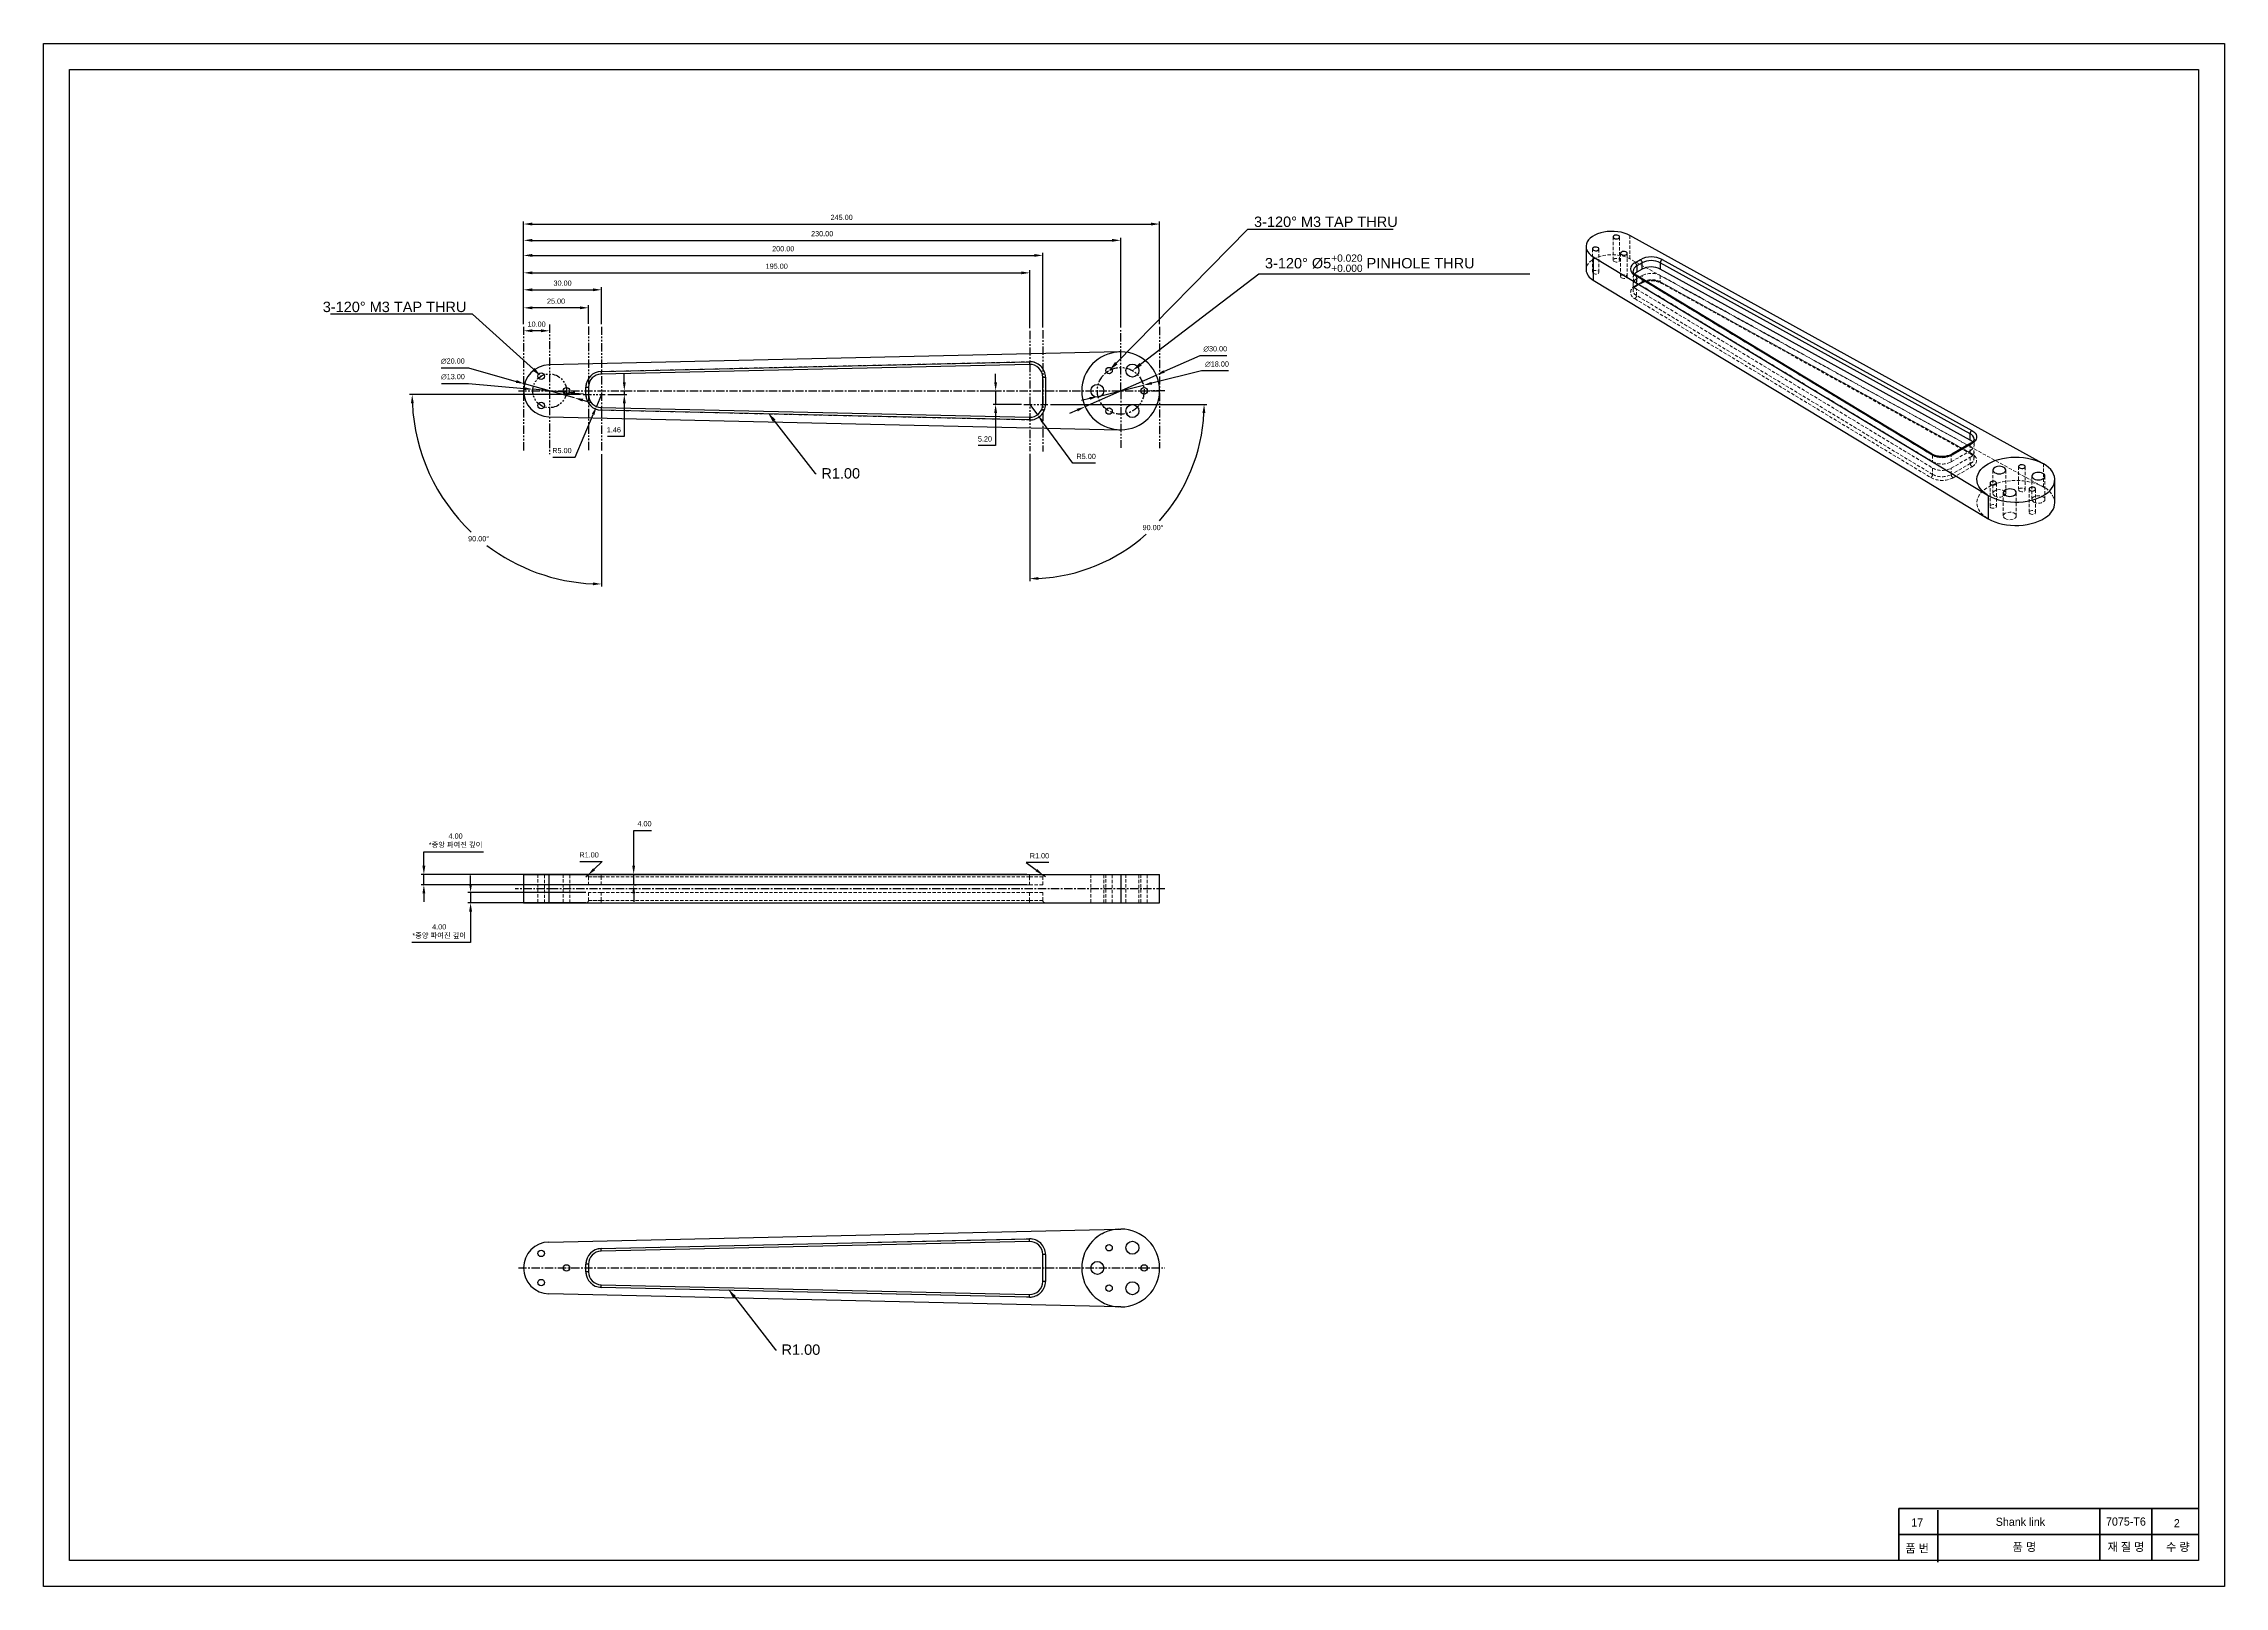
# Model space of a CAD drawing. Header units: millimetres. Extents: x 0 to 7560, y -1188 to 891.
# Drawn here: x 6720 to 7560, y -1188 to -594 of the extents above; entities that cross this region are included whole.
import ezdxf
from ezdxf import colors
from ezdxf.entities.mleader import LeaderData, LeaderLine
from ezdxf.math import Vec2, Vec3

# ---------------------------------------------------------------- set-up
doc = ezdxf.new("R2010")
doc.units = ezdxf.units.MM
doc.header["$PDSIZE"] = -1
for name, pattern in [('CENTER', [10.16, 6.35, -1.27, 1.27, -1.27]), ('HIDDEN', [1.905, 1.27, -0.635]), ('PHANTOM', [12.7, 6.35, -1.27, 1.27, -1.27, 1.27, -1.27])]:
    doc.linetypes.add(name, pattern=pattern)
doc.layers.get('0').update_dxf_attribs({"lineweight": 50})
for name, color, linetype, lineweight in [('보조선', 1, 'PHANTOM', 25), ('중심선', 1, 'CENTER', 25), ('중요 치수', 4, 'Continuous', 18), ('치수선', 6, 'Continuous', 18)]:
    doc.layers.add(name, color=color, linetype=linetype, lineweight=lineweight)
doc.styles.get("Standard").update_dxf_attribs({"font": 'arial.ttf', "height": 2})
doc.dimstyles.new('ISO-25', dxfattribs={"dimtxt": 2.5, "dimasz": 2.5, "dimexe": 1.25, "dimexo": 0.625, "dimtad": 1, "dimtxsty": 'Standard', "dimcen": 2.5, "dimadec": 0, "dimazin": 0, "dimtfac": 1, "dimtmove": 0, "dimatfit": 3, "dimfxl": 1, "dimarcsym": 0})

# ---------------------------------------------------------------- blocks, each defined once
blk = doc.blocks.new('*D561')
at = {"layer": 'Defpoints', "color": 0, "ltscale": 0.5, "transparency": 16777216}
for p in [(7150.03, -663.23), (6905.03, -702.75), (7150.03, -702.83)]:
    blk.add_point(p, dxfattribs=at)
at = {"layer": '치수선', "color": 0, "lineweight": -2, "ltscale": 0.5, "transparency": 16777216}
for p, q in [((6905.03, -701.75), (6905.03, -662.23)), ((6908.33, -663.23), (7146.73, -663.23)), ((7150.03, -701.83), (7150.03, -662.23))]:
    blk.add_line(p, q, dxfattribs=at)
at = {"layer": '치수선', "color": 0, "ltscale": 0.5, "transparency": 16777216}
for points in [[(6908.33, -662.68), (6908.33, -663.78), (6905.03, -663.23)], [(7146.73, -662.68), (7146.73, -663.78), (7150.03, -663.23)]]:
    blk.add_solid(points, dxfattribs=at)
at = {"layer": '치수선', "color": 0, "ltscale": 0.5, "transparency": 16777216, "insert": (7027.53, -660.68), "char_height": 2, "attachment_point": 5}
blk.add_mtext('245.00', dxfattribs=at)
blk = doc.blocks.new('*D562')
at = {"layer": 'Defpoints', "color": 0, "ltscale": 0.5, "transparency": 16777216}
for p in [(7135.03, -669.51), (6905.03, -702.75), (7135.03, -704.04)]:
    blk.add_point(p, dxfattribs=at)
at = {"layer": '치수선', "color": 0, "lineweight": -2, "ltscale": 0.5, "transparency": 16777216}
for p, q in [((6905.03, -701.75), (6905.03, -668.51)), ((6908.33, -669.51), (7131.73, -669.51)), ((7135.03, -703.04), (7135.03, -668.51))]:
    blk.add_line(p, q, dxfattribs=at)
at = {"layer": '치수선', "color": 0, "ltscale": 0.5, "transparency": 16777216}
for points in [[(6908.33, -668.96), (6908.33, -670.06), (6905.03, -669.51)], [(7131.73, -668.96), (7131.73, -670.06), (7135.03, -669.51)]]:
    blk.add_solid(points, dxfattribs=at)
at = {"layer": '치수선', "color": 0, "ltscale": 0.5, "transparency": 16777216, "insert": (7020.03, -666.96), "char_height": 2, "attachment_point": 5}
blk.add_mtext('230.00', dxfattribs=at)
blk = doc.blocks.new('*D563')
at = {"layer": 'Defpoints', "color": 0, "ltscale": 0.5, "transparency": 16777216}
for p in [(7105.03, -675.31), (6905.03, -702.75), (7105.03, -704.09)]:
    blk.add_point(p, dxfattribs=at)
at = {"layer": '치수선', "color": 0, "lineweight": -2, "ltscale": 0.5, "transparency": 16777216}
for p, q in [((6905.03, -701.75), (6905.03, -674.31)), ((6908.33, -675.31), (7101.73, -675.31)), ((7105.03, -703.09), (7105.03, -674.31))]:
    blk.add_line(p, q, dxfattribs=at)
at = {"layer": '치수선', "color": 0, "ltscale": 0.5, "transparency": 16777216}
for points in [[(6908.33, -674.76), (6908.33, -675.86), (6905.03, -675.31)], [(7101.73, -674.76), (7101.73, -675.86), (7105.03, -675.31)]]:
    blk.add_solid(points, dxfattribs=at)
at = {"layer": '치수선', "color": 0, "ltscale": 0.5, "transparency": 16777216, "insert": (7005.03, -672.76), "char_height": 2, "attachment_point": 5}
blk.add_mtext('200.00', dxfattribs=at)
blk = doc.blocks.new('*D564')
at = {"layer": 'Defpoints', "color": 0, "ltscale": 0.5, "transparency": 16777216}
for p in [(6905.03, -695.49), (6905.03, -702.75), (6930.03, -702.68)]:
    blk.add_point(p, dxfattribs=at)
at = {"layer": '치수선', "color": 0, "lineweight": -2, "ltscale": 0.5, "transparency": 16777216}
for p, q in [((6905.03, -701.75), (6905.03, -694.49)), ((6926.73, -695.49), (6908.33, -695.49)), ((6930.03, -701.68), (6930.03, -694.49))]:
    blk.add_line(p, q, dxfattribs=at)
at = {"layer": '치수선', "color": 0, "ltscale": 0.5, "transparency": 16777216}
for points in [[(6908.33, -694.94), (6908.33, -696.04), (6905.03, -695.49)], [(6926.73, -694.94), (6926.73, -696.04), (6930.03, -695.49)]]:
    blk.add_solid(points, dxfattribs=at)
at = {"layer": '치수선', "color": 0, "ltscale": 0.5, "transparency": 16777216, "insert": (6917.53, -692.94), "char_height": 2, "attachment_point": 5}
blk.add_mtext('25.00', dxfattribs=at)
blk = doc.blocks.new('*D565')
at = {"layer": 'Defpoints', "color": 0, "ltscale": 0.5, "transparency": 16777216}
for p in [(6905.03, -704.33), (6905.03, -704.33), (6915.03, -704.33)]:
    blk.add_point(p, dxfattribs=at)
at = {"layer": '치수선', "color": 0, "lineweight": -2, "ltscale": 0.5, "transparency": 16777216}
blk.add_line((6911.73, -704.33), (6908.33, -704.33), dxfattribs=at)
at = {"layer": '치수선', "color": 0, "ltscale": 0.5, "transparency": 16777216}
for points in [[(6908.33, -703.78), (6908.33, -704.88), (6905.03, -704.33)], [(6911.73, -703.78), (6911.73, -704.88), (6915.03, -704.33)]]:
    blk.add_solid(points, dxfattribs=at)
at = {"layer": '치수선', "color": 0, "ltscale": 0.5, "transparency": 16777216, "insert": (6910.03, -701.78), "char_height": 2, "attachment_point": 5}
blk.add_mtext('10.00', dxfattribs=at)
blk = doc.blocks.new('*D566')
at = {"layer": 'Defpoints', "color": 0, "ltscale": 0.5, "transparency": 16777216}
for p in [(6905.4, -724.74), (6924.65, -730.16)]:
    blk.add_point(p, dxfattribs=at)
at = {"layer": '치수선', "color": 0, "lineweight": -2, "ltscale": 0.5, "transparency": 16777216}
for p, q in [((6873.32, -718.64), (6883.76, -718.64)), ((6883.76, -718.64), (6902.22, -723.84)), ((6924.65, -730.16), (6905.4, -724.74)), ((6927.83, -731.06), (6931.01, -731.95))]:
    blk.add_line(p, q, dxfattribs=at)
at = {"layer": '치수선', "color": 0, "ltscale": 0.5, "transparency": 16777216}
for points in [[(6902.37, -723.31), (6902.08, -724.37), (6905.4, -724.74)], [(6927.98, -730.53), (6927.68, -731.59), (6924.65, -730.16)]]:
    blk.add_solid(points, dxfattribs=at)
at = {"layer": '치수선', "color": 0, "ltscale": 0.5, "transparency": 16777216, "insert": (6877.78, -716.04), "char_height": 2, "attachment_point": 5}
blk.add_mtext('∅20.00', dxfattribs=at)
blk = doc.blocks.new('*D567')
at = {"layer": 'Defpoints', "color": 0, "ltscale": 0.5, "transparency": 16777216}
for p in [(6908.56, -726.87), (6921.5, -728.03)]:
    blk.add_point(p, dxfattribs=at)
at = {"layer": '치수선', "color": 0, "lineweight": -2, "ltscale": 0.5, "transparency": 16777216}
for p, q in [((6873.36, -724.63), (6883.8, -724.63)), ((6883.8, -724.63), (6905.27, -726.57)), ((6921.5, -728.03), (6908.56, -726.87)), ((6924.79, -728.33), (6928.08, -728.63))]:
    blk.add_line(p, q, dxfattribs=at)
at = {"layer": '치수선', "color": 0, "ltscale": 0.5, "transparency": 16777216}
for points in [[(6905.32, -726.02), (6905.22, -727.12), (6908.56, -726.87)], [(6924.84, -727.78), (6924.74, -728.88), (6921.5, -728.03)]]:
    blk.add_solid(points, dxfattribs=at)
at = {"layer": '치수선', "color": 0, "ltscale": 0.5, "transparency": 16777216, "insert": (6877.82, -722.03), "char_height": 2, "attachment_point": 5}
blk.add_mtext('∅13.00', dxfattribs=at)
blk = doc.blocks.new('*D568')
at = {"layer": 'Defpoints', "color": 0, "ltscale": 0.5, "transparency": 16777216}
for p in [(7148.74, -721.36), (7121.32, -733.54)]:
    blk.add_point(p, dxfattribs=at)
at = {"layer": '치수선', "color": 0, "lineweight": -2, "ltscale": 0.5, "transparency": 16777216}
for p, q in [((7165.46, -713.92), (7151.75, -720.02)), ((7175.9, -713.92), (7165.46, -713.92)), ((7121.32, -733.54), (7148.74, -721.36)), ((7118.3, -734.88), (7115.29, -736.22))]:
    blk.add_line(p, q, dxfattribs=at)
at = {"layer": '치수선', "color": 0, "ltscale": 0.5, "transparency": 16777216}
for points in [[(7151.53, -719.51), (7151.98, -720.52), (7148.74, -721.36)], [(7118.08, -734.38), (7118.53, -735.39), (7121.32, -733.54)]]:
    blk.add_solid(points, dxfattribs=at)
at = {"layer": '치수선', "color": 0, "ltscale": 0.5, "transparency": 16777216, "insert": (7171.44, -711.32), "char_height": 2, "attachment_point": 5}
blk.add_mtext('∅30.00', dxfattribs=at)
blk = doc.blocks.new('*D569')
at = {"layer": 'Defpoints', "color": 0, "ltscale": 0.5, "transparency": 16777216}
for p in [(7126.29, -729.6), (7143.77, -725.3)]:
    blk.add_point(p, dxfattribs=at)
at = {"layer": '치수선', "color": 0, "lineweight": -2, "ltscale": 0.5, "transparency": 16777216}
for p, q in [((7166.14, -719.79), (7146.97, -724.51)), ((7176.58, -719.79), (7166.14, -719.79)), ((7123.08, -730.39), (7119.88, -731.18)), ((7126.29, -729.6), (7143.77, -725.3))]:
    blk.add_line(p, q, dxfattribs=at)
at = {"layer": '치수선', "color": 0, "ltscale": 0.5, "transparency": 16777216}
for points in [[(7122.95, -729.86), (7123.21, -730.92), (7126.29, -729.6)], [(7146.84, -723.98), (7147.11, -725.04), (7143.77, -725.3)]]:
    blk.add_solid(points, dxfattribs=at)
at = {"layer": '치수선', "color": 0, "ltscale": 0.5, "transparency": 16777216, "insert": (7172.12, -717.19), "char_height": 2, "attachment_point": 5}
blk.add_mtext('∅18.00', dxfattribs=at)
blk = doc.blocks.new('*D570')
at = {"layer": 'Defpoints', "color": 0, "ltscale": 0.5, "transparency": 16777216}
for p in [(6935.03, -688.55), (6905.03, -702.75), (6935.03, -702.75)]:
    blk.add_point(p, dxfattribs=at)
at = {"layer": '치수선', "color": 0, "lineweight": -2, "ltscale": 0.5, "transparency": 16777216}
for p, q in [((6905.03, -701.75), (6905.03, -687.55)), ((6908.33, -688.55), (6931.73, -688.55)), ((6935.03, -701.75), (6935.03, -687.55))]:
    blk.add_line(p, q, dxfattribs=at)
at = {"layer": '치수선', "color": 0, "ltscale": 0.5, "transparency": 16777216}
for points in [[(6908.33, -688), (6908.33, -689.1), (6905.03, -688.55)], [(6931.73, -688), (6931.73, -689.1), (6935.03, -688.55)]]:
    blk.add_solid(points, dxfattribs=at)
at = {"layer": '치수선', "color": 0, "ltscale": 0.5, "transparency": 16777216, "insert": (6920.03, -686), "char_height": 2, "attachment_point": 5}
blk.add_mtext('30.00', dxfattribs=at)
blk = doc.blocks.new('*D571')
at = {"layer": 'Defpoints', "color": 0, "ltscale": 0.5, "transparency": 16777216}
for p in [(6936.47, -728.91), (6941.94, -727.45), (6943.82, -728.91)]:
    blk.add_point(p, dxfattribs=at)
at = {"layer": '치수선', "color": 0, "lineweight": -2, "ltscale": 0.5, "transparency": 16777216}
for p, q in [((6943.82, -724.15), (6943.82, -720.85)), ((6937.47, -728.91), (6944.82, -728.91)), ((6942.94, -727.45), (6944.82, -727.45)), ((6943.82, -727.45), (6943.82, -728.91)), ((6943.82, -732.21), (6943.82, -745)), ((6943.82, -745), (6937.29, -745))]:
    blk.add_line(p, q, dxfattribs=at)
at = {"layer": '치수선', "color": 0, "ltscale": 0.5, "transparency": 16777216}
for points in [[(6943.27, -724.15), (6944.37, -724.15), (6943.82, -727.45)], [(6943.27, -732.21), (6944.37, -732.21), (6943.82, -728.91)]]:
    blk.add_solid(points, dxfattribs=at)
at = {"layer": '치수선', "color": 0, "ltscale": 0.5, "transparency": 16777216, "insert": (6939.79, -742.46), "char_height": 2, "attachment_point": 5}
blk.add_mtext('1.46', dxfattribs=at)
blk = doc.blocks.new('*D572')
at = {"layer": 'Defpoints', "color": 0, "ltscale": 0.5, "transparency": 16777216}
for p in [(6935.03, -702.75), (6927.96, -728.91), (6936.47, -728.91), (6935.03, -750.78), (6871.87, -765.37)]:
    blk.add_point(p, dxfattribs=at)
at = {"layer": '치수선', "color": 0, "lineweight": -2, "ltscale": 0.5, "transparency": 16777216}
for p, q in [((6926.96, -728.91), (6861.1, -728.91)), ((6935.03, -751.78), (6935.03, -802.83))]:
    blk.add_line(p, q, dxfattribs=at)
for start, end in [(182.59449, 226.55548), (232.73476, 267.40551)]:
    blk.add_arc((6935.03, -728.91), 72.93, start, end, dxfattribs=at)
at = {"layer": '치수선', "color": 0, "ltscale": 0.5, "transparency": 16777216}
for points in [[(6861.63, -732.22), (6862.73, -732.19), (6862.1, -728.91)], [(6931.74, -801.21), (6931.72, -802.31), (6935.03, -801.83)]]:
    blk.add_solid(points, dxfattribs=at)
at = {"layer": '치수선', "color": 0, "ltscale": 0.5, "transparency": 16777216, "insert": (6887.71, -784.4), "char_height": 2, "attachment_point": 5}
blk.add_mtext('90.00°', dxfattribs=at)
blk = doc.blocks.new('*D573')
at = {"layer": 'Defpoints', "color": 0, "ltscale": 0.5, "transparency": 16777216}
for p in [(7100.03, -704.36), (7097.77, -732.65), (7106.96, -732.65), (7100.03, -750.74), (7133.59, -790.78)]:
    blk.add_point(p, dxfattribs=at)
at = {"layer": '치수선', "color": 0, "lineweight": -2, "ltscale": 0.5, "transparency": 16777216}
for p, q in [((7107.96, -732.65), (7168.15, -732.65)), ((7100.03, -751.74), (7100.03, -800.77))]:
    blk.add_line(p, q, dxfattribs=at)
for start, end in [(317.99566, 357.18098), (272.81902, 311.83861)]:
    blk.add_arc((7100.03, -732.65), 67.12, start, end, dxfattribs=at)
at = {"layer": '치수선', "color": 0, "ltscale": 0.5, "transparency": 16777216}
for points in [[(7166.52, -735.94), (7167.62, -735.97), (7167.15, -732.65)], [(7103.34, -800.24), (7103.32, -799.14), (7100.03, -799.77)]]:
    blk.add_solid(points, dxfattribs=at)
at = {"layer": '치수선', "color": 0, "ltscale": 0.5, "transparency": 16777216, "insert": (7147.49, -780.11), "char_height": 2, "attachment_point": 5}
blk.add_mtext('90.00°', dxfattribs=at)
blk = doc.blocks.new('*D574')
at = {"layer": 'Defpoints', "color": 0, "ltscale": 0.5, "transparency": 16777216}
for p in [(7082.73, -727.45), (7086.85, -732.65), (7097.77, -732.65)]:
    blk.add_point(p, dxfattribs=at)
at = {"layer": '치수선', "color": 0, "lineweight": -2, "ltscale": 0.5, "transparency": 16777216}
for p, q in [((7086.85, -724.15), (7086.85, -720.85)), ((7083.73, -727.45), (7087.85, -727.45)), ((7086.85, -727.45), (7086.85, -732.65)), ((7096.77, -732.65), (7085.85, -732.65)), ((7086.85, -735.96), (7086.85, -748.54)), ((7086.85, -748.54), (7080.14, -748.54))]:
    blk.add_line(p, q, dxfattribs=at)
at = {"layer": '치수선', "color": 0, "ltscale": 0.5, "transparency": 16777216}
for points in [[(7086.3, -724.15), (7087.4, -724.15), (7086.85, -727.45)], [(7086.3, -735.96), (7087.4, -735.96), (7086.85, -732.65)]]:
    blk.add_solid(points, dxfattribs=at)
at = {"layer": '치수선', "color": 0, "ltscale": 0.5, "transparency": 16777216, "insert": (7082.73, -745.99), "char_height": 2, "attachment_point": 5}
blk.add_mtext('5.20', dxfattribs=at)
blk = doc.blocks.new('*D575')
at = {"layer": 'Defpoints', "color": 0, "ltscale": 0.5, "transparency": 16777216}
for p in [(7100.03, -682.02), (6905.03, -702.75), (7100.03, -704.36)]:
    blk.add_point(p, dxfattribs=at)
at = {"layer": '치수선', "color": 0, "lineweight": -2, "ltscale": 0.5, "transparency": 16777216}
for p, q in [((6905.03, -701.75), (6905.03, -681.02)), ((6908.33, -682.02), (7096.73, -682.02)), ((7100.03, -703.36), (7100.03, -681.02))]:
    blk.add_line(p, q, dxfattribs=at)
at = {"layer": '치수선', "color": 0, "ltscale": 0.5, "transparency": 16777216}
for points in [[(6908.33, -681.47), (6908.33, -682.57), (6905.03, -682.02)], [(7096.73, -681.47), (7096.73, -682.57), (7100.03, -682.02)]]:
    blk.add_solid(points, dxfattribs=at)
at = {"layer": '치수선', "color": 0, "ltscale": 0.5, "transparency": 16777216, "insert": (7002.53, -679.48), "char_height": 2, "attachment_point": 5}
blk.add_mtext('195.00', dxfattribs=at)
blk = doc.blocks.new('*D576')
at = {"layer": 'Defpoints', "color": 0, "ltscale": 0.5, "transparency": 16777216}
for p in [(6935.03, -728.91), (6933.09, -733.51)]:
    blk.add_point(p, dxfattribs=at)
at = {"layer": '치수선', "color": 0, "lineweight": -2, "ltscale": 0.5, "transparency": 16777216}
for p, q in [((6935.03, -728.91), (6933.09, -733.51)), ((6924.87, -753.01), (6931.8, -736.56)), ((6916.24, -753.01), (6924.87, -753.01))]:
    blk.add_line(p, q, dxfattribs=at)
at = {"layer": '치수선', "color": 0, "ltscale": 0.5, "transparency": 16777216}
blk.add_solid([(6931.3, -736.34), (6932.31, -736.77), (6933.09, -733.51)], dxfattribs=at)
at = {"layer": '치수선', "color": 0, "ltscale": 0.5, "transparency": 16777216, "insert": (6919.79, -750.46), "char_height": 2, "attachment_point": 5}
blk.add_mtext('R5.00', dxfattribs=at)
blk = doc.blocks.new('*D577')
at = {"layer": 'Defpoints', "color": 0, "ltscale": 0.5, "transparency": 16777216}
for p in [(7100.03, -732.65), (7102.99, -736.68)]:
    blk.add_point(p, dxfattribs=at)
at = {"layer": '치수선', "color": 0, "lineweight": -2, "ltscale": 0.5, "transparency": 16777216}
for p, q in [((7100.03, -732.65), (7102.99, -736.68)), ((7116.64, -755.25), (7104.95, -739.34)), ((7125.27, -755.25), (7116.64, -755.25))]:
    blk.add_line(p, q, dxfattribs=at)
at = {"layer": '치수선', "color": 0, "ltscale": 0.5, "transparency": 16777216}
blk.add_solid([(7105.39, -739.02), (7104.5, -739.67), (7102.99, -736.68)], dxfattribs=at)
at = {"layer": '치수선', "color": 0, "ltscale": 0.5, "transparency": 16777216, "insert": (7121.72, -752.71), "char_height": 2, "attachment_point": 5}
blk.add_mtext('R5.00', dxfattribs=at)
blk = doc.blocks.new('*D578')
at = {"layer": 'Defpoints', "color": 0, "ltscale": 0.5, "transparency": 16777216}
for p in [(6929.03, -914.63), (6929.76, -913.94)]:
    blk.add_point(p, dxfattribs=at)
at = {"layer": '치수선', "color": 0, "lineweight": -2, "ltscale": 0.5, "transparency": 16777216}
for p, q in [((6926.72, -908.67), (6935.34, -908.67)), ((6929.03, -914.63), (6929.76, -913.94)), ((6935.34, -908.67), (6932.16, -911.68))]:
    blk.add_line(p, q, dxfattribs=at)
at = {"layer": '치수선', "color": 0, "ltscale": 0.5, "transparency": 16777216}
blk.add_solid([(6931.78, -911.28), (6932.54, -912.08), (6929.76, -913.94)], dxfattribs=at)
at = {"layer": '치수선', "color": 0, "ltscale": 0.5, "transparency": 16777216, "insert": (6930.27, -906.13), "char_height": 2, "attachment_point": 5}
blk.add_mtext('R1.00', dxfattribs=at)
blk = doc.blocks.new('*D579')
at = {"layer": 'Defpoints', "color": 0, "ltscale": 0.5, "transparency": 16777216}
for p in [(7105.23, -914.02), (7106.03, -914.63)]:
    blk.add_point(p, dxfattribs=at)
at = {"layer": '치수선', "color": 0, "lineweight": -2, "ltscale": 0.5, "transparency": 16777216}
for p, q in [((7107.29, -909.02), (7098.66, -909.02)), ((7098.66, -909.02), (7102.61, -912.02)), ((7106.03, -914.63), (7105.23, -914.02))]:
    blk.add_line(p, q, dxfattribs=at)
at = {"layer": '치수선', "color": 0, "ltscale": 0.5, "transparency": 16777216}
blk.add_solid([(7102.94, -911.58), (7102.27, -912.46), (7105.23, -914.02)], dxfattribs=at)
at = {"layer": '치수선', "color": 0, "ltscale": 0.5, "transparency": 16777216, "insert": (7103.74, -906.47), "char_height": 2, "attachment_point": 5}
blk.add_mtext('R1.00', dxfattribs=at)
blk = doc.blocks.new('*D580')
at = {"layer": 'Defpoints', "color": 0, "ltscale": 0.5, "transparency": 16777216}
for p in [(6946.46, -913.63), (6946.46, -917.63), (6947.43, -917.63)]:
    blk.add_point(p, dxfattribs=at)
at = {"layer": '치수선', "color": 0, "lineweight": -2, "ltscale": 0.5, "transparency": 16777216}
for p, q in [((6947.43, -910.33), (6947.43, -896.69)), ((6947.43, -896.69), (6954.23, -896.69)), ((6947.43, -917.63), (6947.43, -913.63)), ((6947.46, -913.63), (6948.43, -913.63)), ((6947.43, -920.93), (6947.43, -924.23)), ((6947.46, -917.63), (6948.43, -917.63))]:
    blk.add_line(p, q, dxfattribs=at)
at = {"layer": '치수선', "color": 0, "ltscale": 0.5, "transparency": 16777216}
for points in [[(6946.88, -910.33), (6947.98, -910.33), (6947.43, -913.63)], [(6946.88, -920.93), (6947.98, -920.93), (6947.43, -917.63)]]:
    blk.add_solid(points, dxfattribs=at)
at = {"layer": '치수선', "color": 0, "ltscale": 0.5, "transparency": 16777216, "insert": (6951.59, -894.14), "char_height": 2, "attachment_point": 5}
blk.add_mtext('4.00', dxfattribs=at)
blk = doc.blocks.new('*D581')
at = {"layer": 'Defpoints', "color": 0, "ltscale": 0.5, "transparency": 16777216}
for p in [(7099.89, -913.63), (6866.61, -917.63), (7099.92, -917.63)]:
    blk.add_point(p, dxfattribs=at)
at = {"layer": '치수선', "color": 0, "lineweight": -2, "ltscale": 0.5, "transparency": 16777216}
for p, q in [((6866.61, -910.33), (6866.61, -904.97)), ((6866.61, -904.97), (6889.53, -904.97)), ((7098.89, -913.63), (6865.61, -913.63)), ((6866.61, -917.63), (6866.61, -913.63)), ((7098.92, -917.63), (6865.61, -917.63)), ((6866.61, -920.93), (6866.61, -924.23))]:
    blk.add_line(p, q, dxfattribs=at)
at = {"layer": '치수선', "color": 0, "ltscale": 0.5, "transparency": 16777216}
for points in [[(6866.06, -910.33), (6867.16, -910.33), (6866.61, -913.63)], [(6866.06, -920.93), (6867.16, -920.93), (6866.61, -917.63)]]:
    blk.add_solid(points, dxfattribs=at)
at = {"layer": '치수선', "color": 0, "ltscale": 0.5, "transparency": 16777216, "insert": (6878.83, -900.65), "char_height": 2, "attachment_point": 5}
blk.add_mtext('4.00\\P*{\\fGulim|b0|i0|c129|p50;중앙 파여진 깊이}', dxfattribs=at)
blk = doc.blocks.new('*D582')
at = {"layer": 'Defpoints', "color": 0, "ltscale": 0.5, "transparency": 16777216}
for p in [(6930.03, -920.63), (6884.61, -924.63), (6930.03, -924.63)]:
    blk.add_point(p, dxfattribs=at)
at = {"layer": '치수선', "color": 0, "lineweight": -2, "ltscale": 0.5, "transparency": 16777216}
for p, q in [((6884.61, -917.33), (6884.61, -914.02)), ((6929.03, -920.63), (6883.61, -920.63)), ((6884.61, -920.63), (6884.61, -924.63)), ((6929.03, -924.63), (6883.61, -924.63)), ((6884.61, -927.93), (6884.61, -939.91)), ((6884.61, -939.91), (6861.95, -939.91))]:
    blk.add_line(p, q, dxfattribs=at)
at = {"layer": '치수선', "color": 0, "ltscale": 0.5, "transparency": 16777216}
for points in [[(6884.06, -917.33), (6885.16, -917.33), (6884.61, -920.63)], [(6884.06, -927.93), (6885.16, -927.93), (6884.61, -924.63)]]:
    blk.add_solid(points, dxfattribs=at)
at = {"layer": '치수선', "color": 0, "ltscale": 0.5, "transparency": 16777216, "insert": (6872.51, -935.6), "char_height": 2, "attachment_point": 5}
blk.add_mtext('4.00\\P*{\\fGulim|b0|i0|c129|p50;중앙} {\\fGulim|b0|i0|c129|p50;파여진} {\\fGulim|b0|i0|c129|p50;깊이}', dxfattribs=at)

msp = doc.modelspace()

# ---------------------------------------------------------------- linework, layer by layer
at = {"color": 7, "linetype": 'Continuous', "lineweight": 25}
for p, q in [((7314.252, -671.827), (7314.252, -680.809)), ((7489.93, -755.238), (7331.161, -667.653)), ((7317.022, -675.816), (7317.022, -684.798)), ((7317.022, -675.816), (7468.739, -767.471)), ((7333.123, -678.136), (7335.181, -676.948)), ((7335.888, -678.173), (7333.83, -679.361)), ((7333.83, -679.361), (7333.83, -681.811)), ((7335.888, -680.623), (7335.888, -678.173)), ((7462.2, -743.951), (7342.878, -678.127)), ((7342.878, -678.127), (7342.878, -680.577)), ((7343.569, -676.893), (7462.891, -742.717)), ((7317.022, -684.798), (7468.739, -776.453)), ((7447.05, -751.862), (7333.028, -682.978)), ((7447.567, -751.823), (7333.545, -682.939)), ((7335.888, -680.623), (7333.83, -681.811)), ((7462.2, -746.401), (7342.878, -680.577)), ((7134.348, -712.466), (6914.802, -717.452)), ((7135.029, -712.45), (7134.348, -712.466)), ((6934.893, -719.997), (7099.893, -716.249)), ((6934.893, -719.997), (6934.915, -720.997)), ((7099.915, -717.249), (6934.915, -720.997)), ((7099.893, -716.249), (7099.915, -717.249)), ((7105.029, -722.248), (7106.029, -722.248)), ((7105.029, -732.653), (7105.029, -722.248)), ((7106.029, -722.248), (7106.029, -732.653)), ((6929.029, -728.906), (6929.029, -725.995)), ((6929.029, -725.995), (6930.029, -725.995)), ((6929.029, -728.906), (6930.029, -728.906)), ((6930.029, -725.995), (6930.029, -728.906)), ((6914.802, -737.448), (7134.348, -742.435)), ((6934.915, -733.904), (6934.893, -734.904)), ((7099.893, -738.652), (6934.893, -734.904)), ((6934.915, -733.904), (7099.915, -737.652)), ((7099.915, -737.652), (7099.893, -738.652)), ((7105.029, -732.653), (7106.029, -732.653)), ((7134.348, -742.435), (7135.029, -742.45)), ((7462.2, -746.401), (7462.2, -743.951)), ((7462.489, -747.621), (7455.131, -751.869)), ((7462.989, -747.671), (7455.631, -751.918)), ((7490.422, -755.509), (7489.93, -755.238)), ((7494.816, -770.614), (7494.816, -761.632)), ((7468.739, -767.471), (7469.209, -767.755)), ((7469.209, -767.755), (7469.209, -776.737)), ((7468.739, -776.453), (7469.209, -776.737)), ((6905.028, -913.628), (6905.028, -924.628)), ((6905.028, -913.628), (6914.802, -913.628)), ((6914.802, -913.628), (6914.802, -924.628)), ((6914.802, -913.628), (7134.348, -913.628)), ((7134.348, -913.628), (7135.029, -913.628)), ((7135.029, -913.628), (7135.029, -924.628)), ((7135.029, -913.628), (7150.029, -913.628)), ((7150.029, -924.628), (7150.029, -913.628)), ((6905.028, -924.628), (6914.802, -924.628)), ((6914.802, -924.628), (7134.348, -924.628)), ((7134.348, -924.628), (7135.029, -924.628)), ((7135.029, -924.628), (7150.029, -924.628)), ((6914.802, -1055.182), (7134.348, -1050.195)), ((6934.893, -1057.726), (7099.893, -1053.978)), ((6934.915, -1058.726), (6934.893, -1057.726)), ((7099.915, -1054.978), (6934.915, -1058.726)), ((7099.915, -1054.978), (7099.893, -1053.978)), ((7134.348, -1050.195), (7135.029, -1050.18)), ((6929.029, -1066.635), (6929.029, -1063.724)), ((6930.029, -1063.724), (6929.029, -1063.724)), ((6930.029, -1066.635), (6929.029, -1066.635)), ((6930.029, -1063.724), (6930.029, -1066.635)), ((7105.029, -1070.382), (7105.029, -1059.977)), ((7106.029, -1059.977), (7105.029, -1059.977)), ((7106.029, -1059.977), (7106.029, -1070.382)), ((7134.348, -1080.164), (6914.802, -1075.178)), ((6934.893, -1072.633), (6934.915, -1071.633)), ((7099.893, -1076.381), (6934.893, -1072.633)), ((6934.915, -1071.633), (7099.915, -1075.381)), ((7106.029, -1070.382), (7105.029, -1070.382)), ((7099.893, -1076.381), (7099.915, -1075.381)), ((7135.029, -1080.18), (7134.348, -1080.164))]:
    msp.add_line(p, q, dxfattribs=at)
at = {"color": 7, "linetype": 'HIDDEN', "lineweight": 18}
for p, q in [((7324.685, -668.203), (7324.685, -677.185)), ((7327.185, -677.185), (7327.185, -668.203)), ((7331.161, -667.653), (7331.161, -676.635)), ((7316.724, -672.799), (7316.724, -681.781)), ((7319.224, -681.781), (7319.224, -672.799)), ((7327.598, -674.481), (7327.598, -683.463)), ((7330.098, -683.463), (7330.098, -674.481)), ((7489.93, -764.22), (7331.161, -676.635)), ((7332.365, -681.402), (7332.365, -683.852)), ((7332.365, -686.301), (7332.365, -688.751)), ((7335.181, -685.93), (7333.123, -687.118)), ((7333.623, -687.168), (7335.681, -685.98)), ((7333.751, -683.396), (7447.773, -752.28)), ((7333.751, -685.846), (7333.751, -683.396)), ((7333.751, -685.846), (7447.773, -754.729)), ((7333.751, -688.295), (7447.773, -757.179)), ((7333.751, -690.745), (7333.751, -688.295)), ((7335.888, -683.072), (7333.83, -684.26)), ((7333.83, -684.26), (7333.83, -686.71)), ((7333.83, -686.71), (7335.888, -685.522)), ((7335.888, -685.522), (7335.888, -683.072)), ((7342.878, -683.026), (7342.878, -685.476)), ((7462.2, -748.85), (7342.878, -683.026)), ((7342.878, -685.476), (7462.2, -751.3)), ((7343.086, -685.934), (7462.408, -751.758)), ((7462.891, -751.699), (7343.569, -685.875)), ((7333.028, -691.96), (7447.05, -760.844)), ((7447.773, -759.628), (7333.751, -690.745)), ((7099.893, -716.249), (6934.893, -719.997)), ((6934.893, -719.997), (6934.915, -720.997)), ((7099.893, -716.249), (7099.915, -717.249)), ((7106.029, -722.248), (7105.029, -722.248)), ((7106.029, -732.653), (7106.029, -722.248)), ((6930.029, -725.995), (6929.029, -725.995)), ((6929.029, -725.995), (6929.029, -728.906)), ((6930.029, -728.906), (6929.029, -728.906)), ((6934.915, -733.904), (6934.893, -734.904)), ((6934.893, -734.904), (7099.893, -738.652)), ((7099.915, -737.652), (7099.893, -738.652)), ((7106.029, -732.653), (7105.029, -732.653)), ((7463.746, -748.488), (7463.746, -746.038)), ((7447.773, -752.28), (7447.773, -754.729)), ((7454.924, -752.327), (7462.281, -748.079)), ((7454.924, -754.776), (7462.281, -750.529)), ((7454.924, -754.776), (7454.924, -752.327)), ((7454.924, -757.226), (7462.281, -752.978)), ((7462.281, -755.428), (7454.924, -759.675)), ((7462.2, -751.3), (7462.2, -748.85)), ((7462.281, -748.079), (7462.281, -750.529)), ((7462.281, -752.978), (7462.281, -755.428)), ((7463.746, -753.387), (7463.746, -750.937)), ((7490.422, -755.509), (7490.422, -764.491)), ((7447.773, -757.179), (7447.773, -759.628)), ((7454.924, -759.675), (7454.924, -757.226)), ((7455.631, -760.9), (7462.989, -756.653)), ((7469.872, -762.977), (7469.872, -771.959)), ((7470.952, -757.958), (7470.952, -766.94)), ((7472.372, -771.959), (7472.372, -762.977)), ((7475.952, -766.94), (7475.952, -757.958)), ((7480.895, -756.614), (7480.895, -765.596)), ((7483.395, -765.596), (7483.395, -756.614)), ((7486.009, -760.288), (7486.009, -769.27)), ((7490.422, -764.491), (7489.93, -764.22)), ((7491.009, -769.27), (7491.009, -760.288)), ((7474.986, -766.651), (7474.986, -775.633)), ((7479.986, -775.633), (7479.986, -766.651)), ((7484.93, -765.306), (7484.93, -774.288)), ((7487.43, -774.288), (7487.43, -765.306)), ((6910.529, -913.628), (6910.529, -924.628)), ((6913.029, -924.628), (6913.029, -913.628)), ((6914.802, -913.628), (6914.802, -924.628)), ((6920.279, -913.628), (6920.279, -924.628)), ((6922.779, -924.628), (6922.779, -913.628)), ((6930.029, -914.628), (6934.915, -914.628)), ((6930.029, -914.628), (6930.029, -917.628)), ((6934.915, -914.628), (6930.029, -914.628)), ((6934.915, -914.628), (7099.915, -914.628)), ((6934.915, -917.628), (6934.915, -914.628)), ((7099.915, -914.628), (7105.029, -914.628)), ((7099.915, -914.628), (7099.915, -917.628)), ((7105.029, -914.628), (7099.915, -914.628)), ((7105.029, -917.628), (7105.029, -914.628)), ((7123.529, -913.628), (7123.529, -924.628)), ((7128.529, -924.628), (7128.529, -913.628)), ((7129.279, -913.628), (7129.279, -924.628)), ((7131.779, -924.628), (7131.779, -913.628)), ((7137.029, -913.628), (7137.029, -924.628)), ((7142.029, -924.628), (7142.029, -913.628)), ((7142.779, -913.628), (7142.779, -924.628)), ((7145.279, -924.628), (7145.279, -913.628)), ((6930.029, -917.628), (6934.915, -917.628)), ((6930.029, -920.628), (6930.029, -923.628)), ((6934.915, -920.628), (6930.029, -920.628)), ((6934.915, -923.628), (6930.029, -923.628)), ((6930.029, -923.628), (6934.915, -923.628)), ((6934.915, -917.628), (7099.915, -917.628)), ((6934.915, -920.628), (7099.915, -920.628)), ((6934.915, -923.628), (6934.915, -920.628)), ((7099.915, -923.628), (6934.915, -923.628)), ((7099.915, -917.628), (7105.029, -917.628)), ((7105.029, -920.628), (7099.915, -920.628)), ((7099.915, -920.628), (7099.915, -923.628)), ((7105.029, -923.628), (7099.915, -923.628)), ((7099.915, -923.628), (7105.029, -923.628)), ((7105.029, -923.628), (7105.029, -920.628)), ((7099.893, -1053.978), (6934.893, -1057.726)), ((6934.915, -1058.726), (6934.893, -1057.726)), ((7099.915, -1054.978), (7099.893, -1053.978)), ((6929.029, -1063.724), (6929.029, -1066.635)), ((6929.029, -1063.724), (6930.029, -1063.724)), ((6929.029, -1066.635), (6930.029, -1066.635)), ((7105.029, -1059.977), (7106.029, -1059.977)), ((7106.029, -1070.382), (7106.029, -1059.977)), ((6934.893, -1072.633), (6934.915, -1071.633)), ((6934.893, -1072.633), (7099.893, -1076.381)), ((7105.029, -1070.382), (7106.029, -1070.382)), ((7099.893, -1076.381), (7099.915, -1075.381))]:
    msp.add_line(p, q, dxfattribs=at)
for p, q in [((7434.749, -1157.768), (7550.146, -1157.768)), ((7434.749, -1177.768), (7434.749, -1157.768)), ((7449.754, -1178.488), (7449.754, -1158.488)), ((7512.232, -1177.768), (7512.232, -1157.768)), ((7532.232, -1177.768), (7532.232, -1157.768)), ((7434.749, -1167.768), (7550.146, -1167.768))]:
    msp.add_line(p, q)
at = {"color": 7, "linetype": 'Continuous', "lineweight": 25, "flags": 128}
for points in [[(7331.161, -667.653), (7330.128, -667.156), (7328.989, -666.743), (7327.764, -666.422), (7326.476, -666.199), (7325.147, -666.077), (7323.802, -666.06), (7322.466, -666.147), (7321.161, -666.337), (7319.913, -666.626), (7318.743, -667.009), (7317.672, -667.48), (7316.721, -668.029), (7315.906, -668.647), (7315.242, -669.322), (7314.741, -670.043), (7314.413, -670.796), (7314.262, -671.568), (7314.292, -672.344), (7314.502, -673.111), (7314.889, -673.855), (7315.445, -674.562), (7316.16, -675.22), (7317.022, -675.816)], [(7325.051, -668.713), (7325.43, -668.863), (7325.877, -668.924), (7326.332, -668.887), (7326.733, -668.758), (7327.027, -668.554), (7327.173, -668.303), (7327.151, -668.038), (7326.966, -667.795), (7326.641, -667.608), (7326.221, -667.5), (7325.762, -667.488), (7325.326, -667.572), (7324.973, -667.742), (7324.749, -667.974), (7324.686, -668.236), (7324.791, -668.494), (7325.051, -668.713)], [(7317.09, -673.309), (7317.469, -673.459), (7317.916, -673.519), (7318.371, -673.483), (7318.772, -673.354), (7319.066, -673.15), (7319.212, -672.898), (7319.191, -672.633), (7319.005, -672.391), (7318.68, -672.203), (7318.26, -672.096), (7317.801, -672.084), (7317.365, -672.168), (7317.012, -672.338), (7316.789, -672.569), (7316.725, -672.832), (7316.83, -673.09), (7317.09, -673.309)], [(7327.965, -674.991), (7328.344, -675.141), (7328.791, -675.202), (7329.246, -675.165), (7329.647, -675.036), (7329.94, -674.832), (7330.086, -674.58), (7330.065, -674.316), (7329.88, -674.073), (7329.555, -673.885), (7329.135, -673.778), (7328.676, -673.766), (7328.24, -673.85), (7327.887, -674.02), (7327.663, -674.251), (7327.6, -674.514), (7327.705, -674.772), (7327.965, -674.991)], [(7333.83, -681.811), (7333.216, -682.241), (7332.945, -682.503)], [(7463.176, -747.15), (7462.847, -746.837), (7462.2, -746.401)], [(7462.891, -742.717), (7463.59, -743.178), (7464.138, -743.702), (7464.517, -744.274), (7464.716, -744.876), (7464.728, -745.488), (7464.553, -746.093), (7464.196, -746.669), (7463.669, -747.201), (7462.989, -747.671)], [(7468.739, -767.471), (7467.704, -766.741), (7466.814, -765.95), (7466.078, -765.109), (7465.504, -764.226), (7465.101, -763.312), (7464.872, -762.378), (7464.82, -761.436), (7464.946, -760.495), (7465.248, -759.569), (7465.723, -758.667), (7466.365, -757.799), (7467.167, -756.978), (7468.119, -756.211), (7469.209, -755.509), (7470.425, -754.88), (7471.753, -754.33), (7473.176, -753.867), (7474.678, -753.497), (7476.241, -753.222), (7477.846, -753.048), (7479.475, -752.975), (7481.108, -753.005), (7482.725, -753.137), (7484.308, -753.37), (7485.838, -753.701), (7487.296, -754.127), (7488.665, -754.641), (7489.93, -755.238)], [(7469.209, -767.755), (7470.418, -768.381), (7471.737, -768.928), (7473.151, -769.39), (7474.643, -769.76), (7476.196, -770.036), (7477.791, -770.212), (7479.41, -770.288), (7481.033, -770.263), (7482.642, -770.136), (7484.219, -769.91), (7485.743, -769.587), (7487.198, -769.17), (7488.567, -768.665), (7489.833, -768.078), (7490.981, -767.415), (7491.999, -766.684), (7492.873, -765.894), (7493.595, -765.054), (7494.155, -764.174), (7494.547, -763.264), (7494.766, -762.335), (7494.81, -761.398), (7494.678, -760.463), (7494.372, -759.542), (7493.896, -758.646), (7493.254, -757.785), (7492.454, -756.969), (7491.507, -756.207), (7490.422, -755.509)], [(7481.261, -757.124), (7481.64, -757.274), (7482.087, -757.335), (7482.542, -757.298), (7482.944, -757.169), (7483.237, -756.965), (7483.383, -756.713), (7483.362, -756.449), (7483.176, -756.206), (7482.852, -756.018), (7482.431, -755.911), (7481.972, -755.899), (7481.537, -755.983), (7481.183, -756.153), (7480.96, -756.384), (7480.896, -756.647), (7481.002, -756.905), (7481.261, -757.124)], [(7470.239, -763.487), (7470.618, -763.637), (7471.065, -763.698), (7471.52, -763.661), (7471.921, -763.532), (7472.214, -763.328), (7472.36, -763.077), (7472.339, -762.812), (7472.154, -762.569), (7471.829, -762.382), (7471.409, -762.275), (7470.95, -762.262), (7470.514, -762.347), (7470.161, -762.516), (7469.937, -762.748), (7469.874, -763.01), (7469.979, -763.269), (7470.239, -763.487)], [(7471.684, -758.979), (7472.202, -759.208), (7472.805, -759.353), (7473.452, -759.402), (7474.099, -759.353), (7474.702, -759.208), (7475.22, -758.979), (7475.617, -758.68), (7475.867, -758.332), (7475.952, -757.958), (7475.867, -757.585), (7475.617, -757.237), (7475.22, -756.938), (7474.702, -756.709), (7474.099, -756.564), (7473.452, -756.515), (7472.805, -756.564), (7472.202, -756.709), (7471.684, -756.938), (7471.287, -757.237), (7471.037, -757.585), (7470.952, -757.958), (7471.037, -758.332), (7471.287, -758.68), (7471.684, -758.979)], [(7486.741, -761.308), (7487.259, -761.537), (7487.862, -761.682), (7488.509, -761.731), (7489.156, -761.682), (7489.759, -761.537), (7490.277, -761.308), (7490.674, -761.009), (7490.924, -760.661), (7491.009, -760.288), (7490.924, -759.914), (7490.674, -759.566), (7490.277, -759.267), (7489.759, -759.038), (7489.156, -758.894), (7488.509, -758.844), (7487.862, -758.894), (7487.259, -759.038), (7486.741, -759.267), (7486.344, -759.566), (7486.094, -759.914), (7486.009, -760.288), (7486.094, -760.661), (7486.344, -761.009), (7486.741, -761.308)], [(7469.209, -776.737), (7470.418, -777.363), (7471.737, -777.91), (7473.151, -778.372), (7474.643, -778.742), (7476.196, -779.018), (7477.791, -779.194), (7479.41, -779.27), (7481.033, -779.245), (7482.642, -779.118), (7484.219, -778.892), (7485.743, -778.569), (7487.198, -778.152), (7488.567, -777.647), (7489.833, -777.06), (7490.981, -776.397), (7491.999, -775.666), (7492.873, -774.876), (7493.595, -774.036), (7494.155, -773.156), (7494.547, -772.246), (7494.766, -771.317), (7494.816, -770.614)], [(7475.719, -767.671), (7476.236, -767.901), (7476.839, -768.045), (7477.486, -768.094), (7478.133, -768.045), (7478.736, -767.901), (7479.254, -767.671), (7479.651, -767.372), (7479.901, -767.024), (7479.986, -766.651), (7479.901, -766.277), (7479.651, -765.929), (7479.254, -765.63), (7478.736, -765.401), (7478.133, -765.257), (7477.486, -765.208), (7476.839, -765.257), (7476.236, -765.401), (7475.719, -765.63), (7475.321, -765.929), (7475.072, -766.277), (7474.986, -766.651), (7475.072, -767.024), (7475.321, -767.372), (7475.719, -767.671)], [(7485.296, -765.816), (7485.675, -765.966), (7486.122, -766.027), (7486.577, -765.99), (7486.978, -765.861), (7487.272, -765.657), (7487.418, -765.406), (7487.397, -765.141), (7487.211, -764.898), (7486.886, -764.711), (7486.466, -764.604), (7486.007, -764.591), (7485.571, -764.676), (7485.218, -764.845), (7484.995, -765.077), (7484.931, -765.339), (7485.036, -765.598), (7485.296, -765.816)]]:
    msp.add_lwpolyline(points, dxfattribs=at)
at = {"color": 7, "linetype": 'HIDDEN', "lineweight": 18, "flags": 128}
for points in [[(7331.161, -676.635), (7330.128, -676.138), (7328.989, -675.725), (7327.764, -675.404), (7326.476, -675.181), (7325.147, -675.059), (7323.802, -675.042), (7322.466, -675.129), (7321.161, -675.319), (7319.913, -675.608), (7318.743, -675.991), (7317.672, -676.462), (7316.721, -677.011), (7315.906, -677.629), (7315.242, -678.304), (7314.741, -679.025), (7314.413, -679.778), (7314.262, -680.55), (7314.252, -680.809)], [(7325.051, -677.695), (7325.43, -677.845), (7325.877, -677.906), (7326.332, -677.869), (7326.733, -677.74), (7327.027, -677.536), (7327.173, -677.285), (7327.151, -677.02), (7326.966, -676.777), (7326.641, -676.59), (7326.221, -676.482), (7325.762, -676.47), (7325.326, -676.554), (7324.973, -676.724), (7324.749, -676.956), (7324.686, -677.218), (7324.791, -677.476), (7325.051, -677.695)], [(7317.09, -682.291), (7317.469, -682.441), (7317.916, -682.501), (7318.371, -682.465), (7318.772, -682.336), (7319.066, -682.132), (7319.212, -681.88), (7319.191, -681.615), (7319.005, -681.373), (7318.68, -681.185), (7318.26, -681.078), (7317.801, -681.066), (7317.365, -681.15), (7317.012, -681.32), (7316.789, -681.551), (7316.725, -681.814), (7316.83, -682.072), (7317.09, -682.291)], [(7327.965, -683.973), (7328.344, -684.123), (7328.791, -684.184), (7329.246, -684.147), (7329.647, -684.018), (7329.94, -683.814), (7330.086, -683.562), (7330.065, -683.297), (7329.88, -683.055), (7329.555, -682.867), (7329.135, -682.76), (7328.676, -682.748), (7328.24, -682.832), (7327.887, -683.002), (7327.663, -683.233), (7327.6, -683.496), (7327.705, -683.754), (7327.965, -683.973)], [(7343.569, -685.875), (7343.434, -685.941), (7343.304, -685.973), (7343.185, -685.97), (7343.08, -685.931), (7342.994, -685.859), (7342.93, -685.757), (7342.891, -685.627), (7342.878, -685.476)], [(7462.281, -750.529), (7462.911, -750.084), (7463.376, -749.577), (7463.658, -749.027), (7463.746, -748.455), (7463.635, -747.884), (7463.332, -747.338), (7463.176, -747.15)], [(7462.891, -751.699), (7462.756, -751.765), (7462.627, -751.797), (7462.507, -751.793), (7462.403, -751.755), (7462.317, -751.683), (7462.253, -751.581), (7462.214, -751.451), (7462.2, -751.3)], [(7462.989, -756.653), (7463.669, -756.183), (7464.196, -755.651), (7464.553, -755.074), (7464.728, -754.47), (7464.716, -753.858), (7464.517, -753.256), (7464.138, -752.684), (7463.59, -752.16), (7462.891, -751.699)], [(7468.739, -776.453), (7467.704, -775.723), (7466.814, -774.932), (7466.078, -774.091), (7465.504, -773.208), (7465.101, -772.294), (7464.872, -771.36), (7464.82, -770.418), (7464.946, -769.477), (7465.248, -768.551), (7465.723, -767.648), (7466.365, -766.781), (7467.167, -765.96), (7468.119, -765.193), (7469.209, -764.491), (7470.425, -763.862), (7471.753, -763.312), (7473.176, -762.849), (7474.678, -762.479), (7476.241, -762.204), (7477.846, -762.03), (7479.475, -761.957), (7481.108, -761.987), (7482.725, -762.119), (7484.308, -762.352), (7485.838, -762.683), (7487.296, -763.108), (7488.665, -763.623), (7489.93, -764.22)], [(7470.239, -772.469), (7470.618, -772.619), (7471.065, -772.68), (7471.52, -772.643), (7471.921, -772.514), (7472.214, -772.31), (7472.36, -772.059), (7472.339, -771.794), (7472.154, -771.551), (7471.829, -771.364), (7471.409, -771.257), (7470.95, -771.244), (7470.514, -771.329), (7470.161, -771.498), (7469.937, -771.73), (7469.874, -771.992), (7469.979, -772.25), (7470.239, -772.469)], [(7471.684, -767.961), (7472.202, -768.19), (7472.805, -768.334), (7473.452, -768.384), (7474.099, -768.334), (7474.702, -768.19), (7475.22, -767.961), (7475.617, -767.662), (7475.867, -767.314), (7475.952, -766.94), (7475.867, -766.567), (7475.617, -766.219), (7475.22, -765.92), (7474.702, -765.691), (7474.099, -765.546), (7473.452, -765.497), (7472.805, -765.546), (7472.202, -765.691), (7471.684, -765.92), (7471.287, -766.219), (7471.037, -766.567), (7470.952, -766.94), (7471.037, -767.314), (7471.287, -767.662), (7471.684, -767.961)], [(7481.261, -766.106), (7481.64, -766.256), (7482.087, -766.317), (7482.542, -766.28), (7482.944, -766.151), (7483.237, -765.947), (7483.383, -765.695), (7483.362, -765.43), (7483.176, -765.188), (7482.852, -765), (7482.431, -764.893), (7481.972, -764.881), (7481.537, -764.965), (7481.183, -765.135), (7480.96, -765.366), (7480.896, -765.629), (7481.002, -765.887), (7481.261, -766.106)], [(7486.741, -770.29), (7487.259, -770.519), (7487.862, -770.664), (7488.509, -770.713), (7489.156, -770.664), (7489.759, -770.519), (7490.277, -770.29), (7490.674, -769.991), (7490.924, -769.643), (7491.009, -769.27), (7490.924, -768.896), (7490.674, -768.548), (7490.277, -768.249), (7489.759, -768.02), (7489.156, -767.875), (7488.509, -767.826), (7487.862, -767.875), (7487.259, -768.02), (7486.741, -768.249), (7486.344, -768.548), (7486.094, -768.896), (7486.009, -769.27), (7486.094, -769.643), (7486.344, -769.991), (7486.741, -770.29)], [(7475.719, -776.653), (7476.236, -776.883), (7476.839, -777.027), (7477.486, -777.076), (7478.133, -777.027), (7478.736, -776.883), (7479.254, -776.653), (7479.651, -776.354), (7479.901, -776.006), (7479.986, -775.633), (7479.901, -775.259), (7479.651, -774.911), (7479.254, -774.612), (7478.736, -774.383), (7478.133, -774.239), (7477.486, -774.19), (7476.839, -774.239), (7476.236, -774.383), (7475.719, -774.612), (7475.321, -774.911), (7475.072, -775.259), (7474.986, -775.633), (7475.072, -776.006), (7475.321, -776.354), (7475.719, -776.653)], [(7485.296, -774.798), (7485.675, -774.948), (7486.122, -775.009), (7486.577, -774.972), (7486.978, -774.843), (7487.272, -774.639), (7487.418, -774.388), (7487.397, -774.123), (7487.211, -773.88), (7486.886, -773.693), (7486.466, -773.586), (7486.007, -773.573), (7485.571, -773.658), (7485.218, -773.827), (7484.995, -774.059), (7484.931, -774.321), (7485.036, -774.58), (7485.296, -774.798)]]:
    msp.add_lwpolyline(points, dxfattribs=at)
at = {"color": 7, "linetype": 'Continuous', "lineweight": 25}
for centre, radius in [((6911.779, -721.821), 1.25), ((7130.529, -719.656), 1.25), ((7139.529, -719.656), 2.5), ((6921.529, -727.45), 1.25), ((7126.029, -727.45), 2.5), ((7144.029, -727.45), 1.25), ((6911.779, -733.08), 1.25), ((7130.529, -735.245), 1.25), ((7139.529, -735.245), 2.5), ((6911.779, -1059.55), 1.25), ((7130.529, -1057.385), 1.25), ((7139.529, -1057.385), 2.5), ((6921.529, -1065.18), 1.25), ((7126.029, -1065.18), 2.5), ((7144.029, -1065.18), 1.25), ((6911.779, -1070.809), 1.25), ((7130.529, -1072.974), 1.25), ((7139.529, -1072.974), 2.5)]:
    msp.add_circle(centre, radius, dxfattribs=at)
for centre, radius, start, end in [((7334.061, -680.577), 2.615, 111.023351, 246.722975), ((7334.883, -681.667), 2.535, 114.545715, 173.176673), ((7332.295, -679.431), 1.537, 2.605478, 57.394522), ((7339.428, -685.127), 9.216, 63.304108, 117.44704), ((7334.353, -678.243), 1.537, 2.605478, 57.394522), ((7339.428, -685.023), 7.71, 63.42095, 117.330198), ((7339.428, -687.472), 7.71, 63.42095, 117.330198), ((7344.444, -678.194), 1.568, 123.952303, 177.55858), ((7319.15, -680.363), 4.919, 185.203343, 244.362817), ((7333.319, -683.396), 0.51, 63.778431, 124.934406), ((7135.029, -727.45), 15, 92.60226, 267.39774), ((7135.029, -727.45), 15, 270, 90), ((6915.029, -727.45), 10.001, 91.30113, 268.69887), ((6935.029, -725.995), 6, 91.30113, 180), ((6935.029, -725.995), 5, 91.30113, 180), ((7100.029, -722.248), 6, 0, 91.30113), ((7100.029, -722.248), 5, 0, 91.30113), ((6935.029, -728.906), 6, 180, 268.69887), ((6935.029, -728.906), 5, 180, 268.69887), ((7100.029, -732.653), 6, 268.69887, 0), ((7100.029, -732.653), 5, 268.69887, 0), ((7463.767, -744.018), 1.568, 123.952303, 177.55858), ((7461.25, -746.268), 2.504, 4.714901, 67.699304), ((7462.696, -748.079), 0.503, 54.382423, 114.307119), ((7447.342, -752.281), 0.511, 64.128404, 124.903613), ((7451.393, -743.813), 9.146, 241.649505, 297.599347), ((7455.338, -752.328), 0.504, 54.40731, 114.021945), ((6915.029, -1065.18), 10.001, 91.30113, 268.69887), ((6935.029, -1063.724), 6, 91.30113, 180), ((7100.029, -1059.977), 6, 0, 91.30113), ((7100.029, -1059.977), 5, 0, 91.30113), ((7135.029, -1065.18), 15, 92.60226, 267.39774), ((7135.029, -1065.18), 15, 270, 90), ((6935.029, -1066.635), 6, 180, 268.69887), ((6935.029, -1063.724), 5, 91.30113, 180), ((6935.029, -1066.635), 5, 180, 268.69887), ((7100.029, -1070.382), 6, 268.69887, 0), ((7100.029, -1070.382), 5, 268.69887, 0)]:
    msp.add_arc(centre, radius, start, end, dxfattribs=at)
at = {"color": 7, "linetype": 'HIDDEN', "lineweight": 18}
for centre, radius, start, end in [((7334.058, -689.559), 2.614, 110.970532, 246.775794), ((7334.765, -681.217), 2.404, 183.556209, 245.033953), ((7334.589, -686.294), 2.171, 110.482619, 247.263707), ((7334.589, -688.743), 2.171, 110.482619, 247.263707), ((7334.536, -683.888), 2.11, 138.983308, 248.131321), ((7333.399, -686.78), 0.437, 230.796715, 9.214037), ((7333.244, -683.349), 0.508, 354.709713, 53.78692), ((7339.428, -694.104), 9.212, 63.291355, 117.459793), ((7335.457, -685.592), 0.437, 230.796715, 9.214037), ((7339.428, -689.922), 7.71, 63.42095, 117.330198), ((7339.428, -692.372), 7.71, 63.42095, 117.330198), ((7332.245, -690.672), 1.507, 301.277891, 357.228286), ((7135.029, -727.45), 15, 92.60226, 267.39774), ((6935.029, -725.995), 6, 91.30113, 180), ((7100.029, -722.248), 6, 0, 91.30113), ((6935.029, -728.906), 6, 180, 268.69887), ((7100.029, -732.653), 6, 268.69887, 0), ((7461.243, -745.785), 2.518, 294.357324, 353.679232), ((7447.268, -752.233), 0.508, 354.68121, 54.139153), ((7451.393, -745.531), 7.658, 241.791544, 297.457308), ((7451.393, -747.981), 7.658, 241.791544, 297.457308), ((7455.399, -752.266), 0.479, 123.766576, 187.284858), ((7461.49, -750.929), 2.197, 291.109752, 71.143922), ((7461.49, -753.379), 2.197, 291.109752, 71.143922), ((7462.757, -748.018), 0.48, 124.056351, 187.25583), ((7463.817, -755.358), 1.537, 182.605478, 237.394522), ((7446.268, -759.556), 1.507, 301.277891, 357.228286), ((7451.393, -752.79), 9.15, 241.663125, 297.585727), ((7451.393, -750.431), 7.658, 241.791544, 297.457308), ((7451.393, -752.88), 7.658, 241.791544, 297.457308), ((7456.459, -759.606), 1.537, 182.605478, 237.394522), ((7487.428, -771.278), 7.418, 5.130291, 66.18985), ((6929.029, -914.628), 1, 0, 90), ((6923.888, -914.379), 11.03, 358.701883, 3.899707), ((7088.888, -914.379), 11.03, 358.701883, 3.899707), ((7106.029, -914.628), 1, 90, 180), ((6929.029, -923.628), 1, 270, 0), ((6923.888, -923.878), 11.03, 356.100293, 1.298117), ((7088.888, -923.878), 11.03, 356.100293, 1.298117), ((7106.029, -923.628), 1, 180, 270), ((6935.029, -1063.724), 6, 91.30113, 180), ((7100.029, -1059.977), 6, 0, 91.30113), ((7135.029, -1065.18), 15, 92.60226, 267.39774), ((6935.029, -1066.635), 6, 180, 268.69887), ((7100.029, -1070.382), 6, 268.69887, 0)]:
    msp.add_arc(centre, radius, start, end, dxfattribs=at)
at = {"color": 7, "linetype": 'Continuous', "lineweight": 25}
for points, knots in [([(7333.545, -682.939), (7333.454, -682.881), (7333.19, -682.713), (7332.845, -682.416), (7332.559, -682.064), (7332.409, -681.729), (7332.349, -681.517), (7332.371, -681.396), (7332.373, -681.379)], [0, 0, 0, 0, 0.1092489, 0.3174955, 0.5257372, 0.7379953, 0.964965, 1, 1, 1, 1]), ([(7463.732, -746.053), (7463.732, -746.122), (7463.734, -746.29), (7463.62, -746.574), (7463.383, -746.925), (7463.018, -747.285), (7462.662, -747.511), (7462.489, -747.621)], [0, 0, 0, 0, 0.1529443, 0.3719895, 0.575605, 0.7929514, 1, 1, 1, 1]), ([(7455.131, -751.869), (7455.03, -751.924), (7454.736, -752.085), (7454.164, -752.319), (7453.403, -752.539), (7452.574, -752.687), (7451.706, -752.758), (7450.827, -752.746), (7449.964, -752.653), (7449.147, -752.483), (7448.405, -752.244), (7447.891, -752.011), (7447.635, -751.862), (7447.567, -751.823)], [0, 0, 0, 0, 0.0518877, 0.1518443, 0.2525522, 0.3539896, 0.4559648, 0.558211, 0.6604265, 0.7622348, 0.8633483, 0.9635201, 1, 1, 1, 1])]:
    msp.add_open_spline(points, degree=3, knots=knots, dxfattribs=at)
at = {"color": 7, "linetype": 'HIDDEN', "lineweight": 18}
for points, knots in [([(7332.369, -688.757), (7332.377, -688.645), (7332.392, -688.438), (7332.558, -688.097), (7332.837, -687.745), (7333.199, -687.428), (7333.503, -687.242), (7333.623, -687.168)], [0, 0, 0, 0, 0.2440836, 0.4524986, 0.6504142, 0.8613346, 1, 1, 1, 1]), ([(7335.681, -685.98), (7335.781, -685.925), (7336.075, -685.763), (7336.647, -685.529), (7337.408, -685.31), (7338.237, -685.161), (7339.105, -685.091), (7339.985, -685.102), (7340.847, -685.195), (7341.664, -685.365), (7342.393, -685.6), (7342.847, -685.805), (7343.059, -685.92), (7343.086, -685.934)], [0, 0, 0, 0, 0.0533902, 0.156241, 0.2598649, 0.3642395, 0.4691675, 0.5743742, 0.6795494, 0.7843055, 0.8883469, 0.9857365, 1, 1, 1, 1]), ([(7462.408, -751.758), (7462.505, -751.814), (7462.786, -751.978), (7463.162, -752.272), (7463.485, -752.627), (7463.671, -752.967), (7463.749, -753.205), (7463.737, -753.339), (7463.734, -753.373)], [0, 0, 0, 0, 0.1059718, 0.3078183, 0.5092086, 0.7128262, 0.9268561, 1, 1, 1, 1])]:
    msp.add_open_spline(points, degree=3, knots=knots, dxfattribs=at)
at = {"layer": '보조선', "ltscale": 0.5}
for p, q in [((6905.028, -702.748), (6905.028, -750.959)), ((6915.029, -701.918), (6915.029, -751.869)), ((6930.029, -702.677), (6930.029, -750.884)), ((6935.029, -702.751), (6935.029, -750.778)), ((7100.029, -704.364), (7100.029, -750.742)), ((7105.029, -704.088), (7105.029, -750.812)), ((7135.029, -727.45), (7135.029, -704.038)), ((7150.029, -702.829), (7150.029, -749.554)), ((6927.961, -728.906), (6936.467, -728.906)), ((7135.029, -727.45), (7135.029, -749.442)), ((7097.769, -732.653), (7106.962, -732.653))]:
    msp.add_line(p, q, dxfattribs=at)
for centre, radius in [((6915.029, -727.45), 6.5), ((7135.029, -727.45), 9)]:
    msp.add_circle(centre, radius, dxfattribs=at)
at = {"layer": '중심선', "ltscale": 0.5}
for p, q in [((6903.028, -727.45), (7150.029, -727.45)), ((7152.029, -727.45), (7146.51, -727.45)), ((7151.989, -919.216), (6901.765, -919.216)), ((6903.028, -1065.18), (7152.029, -1065.18))]:
    msp.add_line(p, q, dxfattribs=at)
at = {"layer": '중심선', "linetype": 'ByBlock', "ltscale": 0.5}
for points in [[(6720.146, -593.768), (7560.146, -593.768), (7560.146, -1187.768), (6720.146, -1187.768)], [(6730.146, -603.768), (7550.146, -603.768), (7550.146, -1177.768), (6730.146, -1177.768)]]:
    msp.add_lwpolyline(points, close=True, dxfattribs=at)

# ---------------------------------------------------------------- texts
at = {"char_height": 3.15, "attachment_point": 5}
for s, width, insert in [('{\\fGulim|b0|i0|c129|p50;\\C6;17}', 20, (7441.836, -1163.152)), ('{\\fGulim|b0|i0|c129|p50;\\C6;7075-T6}', 20, (7522.217, -1162.836)), ('{\\fGulim|b0|i0|c129|p50;\\C6;2}', 20, (7541.837, -1163.45)), ('{\\fGulim|b0|i0|c129|p50;\\C6;품 번}', 20, (7441.8, -1173.287)), ('{\\C6;품 명}', 40, (7483.106, -1172.768)), ('{\\fGulim|b0|i0|c129|p50;\\C6;재 질 명}', 20, (7522.232, -1172.768)), ('{\\fGulim|b0|i0|c129|p50;\\C6;수 량}', 20, (7542.232, -1172.768))]:
    msp.add_mtext_dynamic_manual_height_columns(s, width=width, gutter_width=12.5, heights=[0], dxfattribs=dict(at, insert=insert))
at = {"layer": '중요 치수', "insert": (7472.08, -1161.332), "char_height": 3.15, "width": 25.2819, "attachment_point": 1}
msp.add_mtext('{\\fGulim|b0|i0|c129|p50;\\C6;Shank link}', dxfattribs=at)

# ---------------------------------------------------------------- dimensions: what is measured, and where the dimension line sits
at = {"layer": '치수선', "ltscale": 0.5}
for base, p2, picture, middle in [((7150.029, -663.226), (7150.029, -702.829), '*D561', (7027.529, -663.226)), ((7135.029, -669.51), (7135.029, -704.038), '*D562', (7020.029, -669.51)), ((7105.029, -675.306), (7105.029, -704.088), '*D563', (7005.029, -675.306))]:
    dim = msp.add_linear_dim(base=base, p1=(6905.028, -702.748), p2=p2, dimstyle='ISO-25', override={"dimtxt": 2, "dimasz": 3.302, "dimexe": 1, "dimexo": 1, "dimgap": 1.524, "dimtih": 1, "dimtoh": 1, "dimzin": 1, "dimdsep": 46, "dimcen": -10, "dimadec": 2, "dimtzin": 1}, dxfattribs=at)
    dim.commit()
    dim.dimension.update_dxf_attribs({"geometry": picture, "text_midpoint": middle, "dimtype": 160})
for base, p1, p2, picture, middle in [((7100.029, -682.023), (6905.028, -702.748), (7100.029, -704.364), '*D575', (7002.529, -679.478)), ((6935.029, -688.549), (6905.028, -702.748), (6935.029, -702.751), '*D570', (6920.029, -686.003)), ((6905.028, -695.49), (6930.029, -702.677), (6905.028, -702.748), '*D564', (6917.529, -692.945)), ((6905.028, -704.329), (6915.029, -704.329), (6905.028, -704.329), '*D565', (6910.029, -701.784))]:
    dim = msp.add_linear_dim(base=base, p1=p1, p2=p2, dimstyle='ISO-25', override={"dimtxt": 2, "dimasz": 3.302, "dimexe": 1, "dimexo": 1, "dimgap": 1.524, "dimtih": 1, "dimtoh": 1, "dimzin": 1, "dimdsep": 46, "dimcen": -10, "dimadec": 2, "dimtzin": 1}, dxfattribs=at)
    dim.commit()
    dim.dimension.update_dxf_attribs({"geometry": picture, "text_midpoint": middle})
dim = msp.add_angular_dim_2l(base=(6871.873, -765.369), line1=((6935.029, -702.751), (6935.029, -750.778)), line2=((6927.961, -728.906), (6936.467, -728.906)), dimstyle='ISO-25', override={"dimtxt": 2, "dimasz": 3.302, "dimexe": 1, "dimexo": 1, "dimgap": 1.524, "dimtih": 1, "dimtoh": 1, "dimzin": 1, "dimdsep": 46, "dimcen": -10, "dimadec": 2, "dimtzin": 1}, dxfattribs=at)
dim.commit()
dim.dimension.update_dxf_attribs({"geometry": '*D572', "text_midpoint": (6887.713, -784.398), "dimtype": 162})
dim = msp.add_angular_dim_2l(base=(7133.588, -790.78), line1=((7100.029, -704.364), (7100.029, -750.742)), line2=((7097.769, -732.653), (7106.962, -732.653)), dimstyle='ISO-25', override={"dimtxt": 2, "dimasz": 3.302, "dimexe": 1, "dimexo": 1, "dimgap": 1.524, "dimtih": 1, "dimtoh": 1, "dimzin": 1, "dimdsep": 46, "dimcen": -10, "dimadec": 2, "dimtzin": 1}, dxfattribs=at)
dim.commit()
dim.dimension.update_dxf_attribs({"geometry": '*D573', "text_midpoint": (7147.489, -780.113)})
for p1, p2, picture, middle in [((7121.322, -733.543), (7148.736, -721.358), '*D568', (7171.444, -713.925)), ((6924.655, -730.163), (6905.403, -724.738), '*D566', (6877.777, -718.639)), ((6921.503, -728.035), (6908.555, -726.866), '*D567', (6883.801, -724.631)), ((7126.29, -729.601), (7143.768, -725.3), '*D569', (7166.136, -719.795))]:
    dim = msp.add_diameter_dim_2p(p1=p1, p2=p2, dimstyle='ISO-25', override={"dimtxt": 2, "dimasz": 3.302, "dimexe": 1, "dimexo": 1, "dimgap": 1.524, "dimtih": 1, "dimtoh": 1, "dimzin": 1, "dimdsep": 46, "dimcen": -10, "dimadec": 2, "dimtzin": 1}, dxfattribs=at)
    dim.commit()
    dim.dimension.update_dxf_attribs({"geometry": picture, "text_midpoint": middle, "dimtype": 163})
for base, p1, p2, picture, middle in [((6943.816, -728.906), (6941.939, -727.45), (6936.467, -728.906), '*D571', (6939.79, -745.005)), ((7086.852, -732.653), (7082.734, -727.45), (7097.769, -732.653), '*D574', (7082.734, -748.54)), ((6947.433, -917.628), (6946.463, -913.628), (6946.463, -917.628), '*D580', (6951.591, -896.69))]:
    dim = msp.add_linear_dim(base=base, p1=p1, p2=p2, angle=90, dimstyle='ISO-25', override={"dimtxt": 2, "dimasz": 3.302, "dimexe": 1, "dimexo": 1, "dimgap": 1.524, "dimtih": 1, "dimtoh": 1, "dimzin": 1, "dimdsep": 46, "dimcen": -10, "dimadec": 2, "dimtzin": 1}, dxfattribs=at)
    dim.commit()
    dim.dimension.update_dxf_attribs({"geometry": picture, "text_midpoint": middle, "dimtype": 160})
for center, mpoint, picture, middle in [((6935.029, -728.906), (6933.087, -733.513), '*D576', (6919.795, -753.009)), ((7100.029, -732.653), (7102.99, -736.682), '*D577', (7121.72, -755.255)), ((6929.029, -914.628), (6929.756, -913.942), '*D578', (6930.267, -908.674)), ((7106.029, -914.628), (7105.233, -914.022), '*D579', (7103.74, -909.018))]:
    dim = msp.add_radius_dim(center=center, mpoint=mpoint, dimstyle='ISO-25', override={"dimtxt": 2, "dimasz": 3.302, "dimexe": 1, "dimexo": 1, "dimgap": 1.524, "dimtih": 1, "dimtoh": 1, "dimzin": 1, "dimdsep": 46, "dimcen": -10, "dimadec": 2, "dimtzin": 1}, dxfattribs=at)
    dim.commit()
    dim.dimension.update_dxf_attribs({"geometry": picture, "text_midpoint": middle, "dimtype": 164})
for base, p1, p2, text, picture, middle in [((6866.606, -917.628), (7099.893, -913.628), (7099.915, -917.628), '<>\\P*{\\fGulim|b0|i0|c129|p50;중앙 파여진 깊이}', '*D581', (6878.83, -904.965)), ((6884.606, -924.628), (6930.029, -920.628), (6930.029, -924.628), '<>\\P*{\\fGulim|b0|i0|c129|p50;중앙} {\\fGulim|b0|i0|c129|p50;파여진} {\\fGulim|b0|i0|c129|p50;깊이}', '*D582', (6872.514, -939.912))]:
    dim = msp.add_linear_dim(base=base, p1=p1, p2=p2, angle=90, text=text, dimstyle='ISO-25', override={"dimtxt": 2, "dimasz": 3.302, "dimexe": 1, "dimexo": 1, "dimgap": 1.524, "dimtih": 1, "dimtoh": 1, "dimzin": 1, "dimdsep": 46, "dimcen": -10, "dimadec": 2, "dimtzin": 1}, dxfattribs=at)
    dim.commit()
    dim.dimension.update_dxf_attribs({"geometry": picture, "text_midpoint": middle, "dimtype": 160})

# ---------------------------------------------------------------- leaders
at = {"layer": '중요 치수', "ltscale": 0.5}
ml = msp.add_multileader_mtext('Standard', dxfattribs=at)
ml.set_content('\\A1;3-120%%D M3 TAP THRU ', color=256)
ml.set_leader_properties()
ml.build(insert=Vec2(0, 0))
ml.multileader.update_dxf_attribs({"text_left_attachment_type": 5, "text_right_attachment_type": 6, "dogleg_length": 0.36})
ctx = ml.context
ctx.base_point, ctx.plane_origin = Vec3(7184.384, -665.167), Vec3(7083.646, -730.857)
ctx.left_attachment, ctx.right_attachment = 5, 6
notes = []
notes.append((ctx, [(1, (1, 1, 0), (7184.024, -665.167), (1, 0), 0.36, [(0, [(7130.529, -719.656)], 0, [])])]))
ctx.mtext.insert, ctx.mtext.flow_direction = Vec3(7186.384, -660.35), 5
ml = msp.add_multileader_mtext('Standard', dxfattribs=at)
ml.set_content('\\A1;3-120%%D %%C5{\\H0.7x;\\S+0.020^ +0.000;} PINHOLE THRU', color=256)
ml.set_leader_properties()
ml.build(insert=Vec2(0, 0))
ml.multileader.update_dxf_attribs({"text_left_attachment_type": 5, "text_right_attachment_type": 6, "dogleg_length": 0.36})
ctx = ml.context
ctx.base_point, ctx.plane_origin = Vec3(7188.591, -682.392), Vec3(7063.236, -708.99)
ctx.left_attachment, ctx.right_attachment = 5, 6
notes.append((ctx, [(1, (1, 1, 0), (7188.231, -682.392), (1, 0), 0.36, [(0, [(7139.529, -719.656)], 0, [])])]))
ctx.mtext.insert, ctx.mtext.flow_direction = Vec3(7190.591, -674.941), 5
ml = msp.add_multileader_mtext('Standard', dxfattribs=at)
ml.set_content('\\A1;3-120%%D M3 TAP THRU', color=256)
ml.set_leader_properties()
ml.build(insert=Vec2(0, 0))
ml.multileader.update_dxf_attribs({"text_right_attachment_type": 5, "dogleg_length": 0.36})
ctx = ml.context
ctx.base_point, ctx.plane_origin = Vec3(6826.35, -695.163), Vec3(6911.779, -721.821)
ctx.right_attachment, ctx.text_align_type = 5, 2
notes.append((ctx, [(0, (1, 1, 0), (6885.359, -697.944), (-1, 0), 0.36, [(0, [(6911.779, -721.821)], 0, [])])]))
ctx.mtext.insert, ctx.mtext.alignment, ctx.mtext.flow_direction = Vec3(6882.999, -693.127), 3, 5
at = {"layer": '치수선', "ltscale": 0.5}
ml = msp.add_multileader_mtext('Standard', dxfattribs=at)
ml.set_content('R1.00', color=256)
ml.set_leader_properties()
ml.build(insert=Vec2(0, 0))
ml.multileader.update_dxf_attribs({"text_right_attachment_type": 6, "dogleg_length": 0.36})
ctx = ml.context
ctx.base_point, ctx.plane_origin = Vec3(7017.718, -759.255), Vec3(7002.116, -745.066)
ctx.right_attachment = 6
notes.append((ctx, [(0, (1, 1, 0), (7017.358, -759.255), (1, 0), 0.36, [(0, [(6999.095, -735.796)], 0, [])])]))
ctx.mtext.insert, ctx.mtext.width, ctx.mtext.flow_direction = Vec3(7019.718, -757.221), 5.67804, 5
ml = msp.add_multileader_mtext('Standard', dxfattribs=at)
ml.set_content('R1.00', color=256)
ml.set_leader_properties()
ml.build(insert=Vec2(0, 0))
ml.multileader.update_dxf_attribs({"text_right_attachment_type": 6, "dogleg_length": 0.36})
ctx = ml.context
ctx.base_point, ctx.plane_origin = Vec3(7002.387, -1096.651), Vec3(6986.785, -1082.462)
ctx.right_attachment = 6
notes.append((ctx, [(0, (1, 1, 0), (7002.027, -1096.651), (1, 0), 0.36, [(0, [(6983.764, -1073.192)], 0, [])])]))
ctx.mtext.insert, ctx.mtext.width, ctx.mtext.flow_direction = Vec3(7004.387, -1094.617), 5.67804, 5
for ctx, leaders in notes:
    for number, flags, end, landing, length, lines in leaders:
        leader = LeaderData()
        leader.index, (leader.has_last_leader_line, leader.has_dogleg_vector, leader.attachment_direction) = number, flags
        leader.last_leader_point, leader.dogleg_vector, leader.dogleg_length = Vec3(end), Vec3(landing), length
        for number, points, colour, breaks in lines:
            line = LeaderLine()
            line.index, line.vertices, line.color, line.breaks = number, Vec3.list(points), colors.encode_raw_color(colour), breaks
            leader.lines.append(line)
        ctx.leaders.append(leader)

doc.saveas('drawing.dxf')
